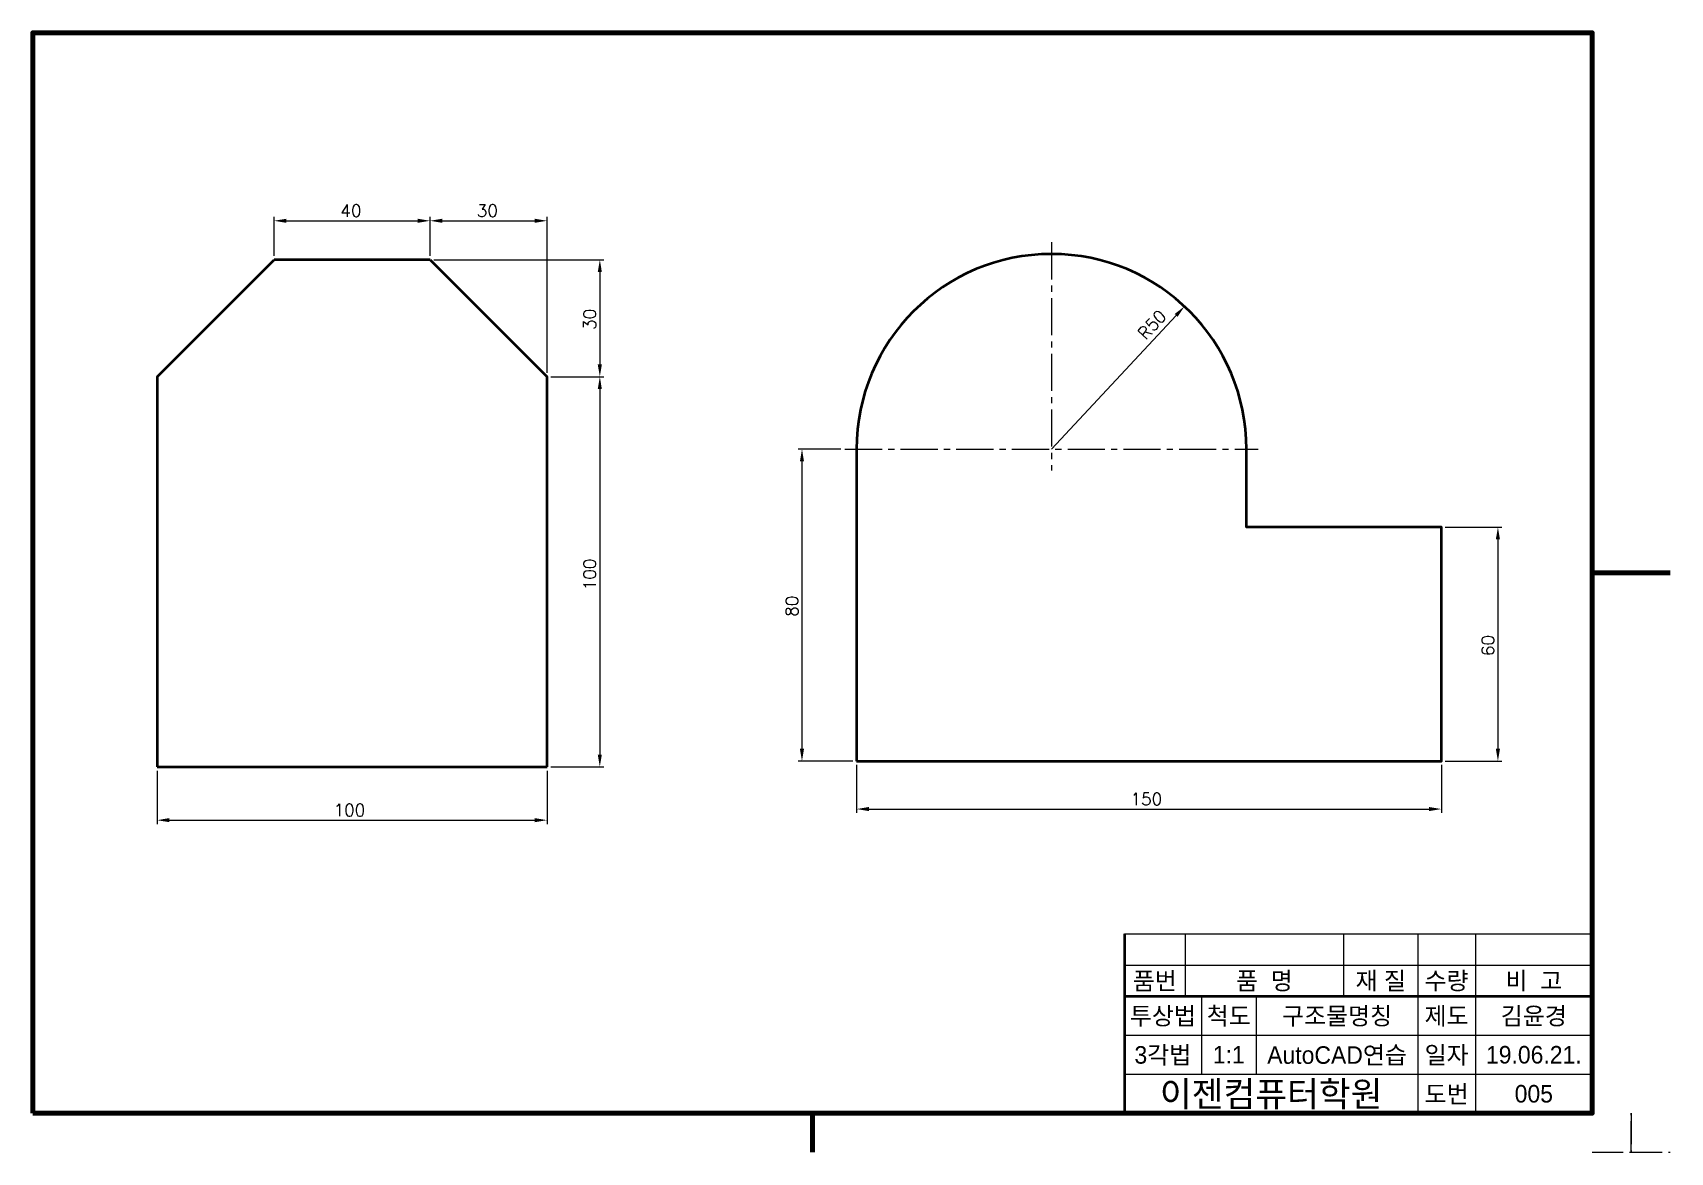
# Model space of a CAD drawing. Header units: millimetres. Extents: x 0 to 4210, y 0 to 2980.
# Drawn here: x 1690 to 2110, y 0 to 287 of the extents above; entities that cross this region are included whole.
import ezdxf
from ezdxf.enums import TextEntityAlignment as Align

# ---------------------------------------------------------------- set-up
doc = ezdxf.new("R2010")
doc.units = ezdxf.units.MM
doc.linetypes.add('CENTER2', pattern=[28.575, 19.05, -3.175, 3.175, -3.175])
doc.linetypes.add('PHANTOM2', pattern=[31.75, 15.875, -3.175, 3.175, -3.175, 3.175, -3.175])
for name, color, linetype, lineweight in [('가는선', 1, 'Continuous', 13), ('구분선', 1, 'PHANTOM2', 13), ('문자', 2, 'Continuous', 20), ('외곽선', 4, 'Continuous', 70), ('외형선', 3, 'Continuous', 40), ('중심선', 1, 'CENTER2', 13), ('치수선', 1, 'Continuous', 13)]:
    doc.layers.add(name, color=color, linetype=linetype, lineweight=lineweight)
doc.styles.get("Standard").update_dxf_attribs({"font": 'romans.shx'})
doc.styles.add('한글', font='')
doc.styles.get('한글').set_extended_font_data('Gulim')

msp = doc.modelspace()

# ---------------------------------------------------------------- texts
at = {"layer": '문자', "ltscale": 0.5}
for s, p in [('40', (1768.91, 239.8)), ('30', (1803.91, 239.8)), ('100', (1767.18, 86.13)), ('150', (1971.57, 88.98))]:
    msp.add_text(s, height=3.15, dxfattribs=at).set_placement(p)
for s, rotation, p in [('30', 90, (1834.45, 210.81)), ('R50', 46.9825, (1975.44, 208.08)), ('100', 90, (1834.45, 144.09)), ('80', 90, (1886.3, 137.28)), ('60', 90, (2064.8, 127.21))]:
    msp.add_text(s, height=3.15, rotation=rotation, dxfattribs=at).set_placement(p)
at = {"layer": '문자', "ltscale": 0.5, "style": '한글'}
for s, height, p in [('품번', 4.5, (1977.79, 44)), ('품  명', 4.5, (2005.9, 44)), ('재 질', 4.5, (2035.75, 44)), ('수량', 4.5, (2052.64, 44)), ('비  고', 4.5, (2075.01, 44)), ('투상법', 4.5, (1979.86, 35)), ('척도', 4.5, (1996.76, 35)), ('구조물명칭', 4.5, (2024.54, 35)), ('제도', 4.5, (2052.64, 35)), ('김윤경', 4.5, (2075.01, 35)), ('3각법', 4.5, (1979.86, 25)), ('1:1', 4.5, (1996.76, 25)), ('AutoCAD연습', 4.5, (2024.54, 25)), ('일자', 4.5, (2052.64, 25)), ('19.06.21.', 4.5, (2075.01, 25)), ('이젠컴퓨터학원', 6.5, (2007.64, 15)), ('도번', 4.5, (2052.64, 15)), ('005', 4.5, (2075.01, 15))]:
    msp.add_text(s, height=height, dxfattribs=at).set_placement(p, align=Align.MIDDLE)

# ---------------------------------------------------------------- linework, layer by layer
at = {"layer": '가는선', "ltscale": 0.5}
for p, q in [((1970, 56), (2090, 56)), ((1985.58, 56), (1985.58, 40)), ((2026.22, 56), (2026.22, 40)), ((2045.27, 56), (2045.27, 10)), ((2060.01, 56), (2060.01, 10)), ((1970, 48), (2090, 48)), ((1989.73, 40), (1989.73, 20)), ((2003.8, 40), (2003.8, 20)), ((1970, 30), (2090, 30)), ((1970, 20), (2090, 20))]:
    msp.add_line(p, q, dxfattribs=at)
at = {"layer": '구분선', "ltscale": 0.5}
for points in [[(2090, 0), (2100, 0), (2100, 10)], [(2100, 10), (2100, 0), (2110, 0)], [(2100, 10), (2100, 0), (2110, 0)]]:
    msp.add_lwpolyline(points, dxfattribs=at)
at = {"layer": '외곽선', "ltscale": 0.5}
for p, q in [((2090, 148.5), (2100, 148.5)), ((2110, 148.5), (2100, 148.5)), ((2110, 148.5), (2100, 148.5)), ((2090, 10), (2090, 56)), ((1890, 10), (1890, 0))]:
    msp.add_line(p, q, dxfattribs=at)
msp.add_lwpolyline([(1690, 10), (2090, 10), (2090, 287), (1690, 287)], close=True, dxfattribs=at)
at = {"layer": '외형선', "ltscale": 0.5}
for p, q in [((1721.91, 198.81), (1751.91, 228.81)), ((1791.91, 228.81), (1751.91, 228.81)), ((1791.91, 228.81), (1821.91, 198.81)), ((1721.91, 198.81), (1721.91, 98.81)), ((1821.91, 98.81), (1821.91, 198.81)), ((1721.91, 98.81), (1821.91, 98.81)), ((1970, 56), (1970, 48)), ((1970, 48), (1970, 40)), ((1970, 40), (2090, 40)), ((1970, 40), (1970, 20)), ((1970, 20), (1970, 10))]:
    msp.add_line(p, q, dxfattribs=at)
msp.add_lwpolyline([(1901.3, 100.28), (2051.3, 100.28), (2051.3, 160.28), (2001.3, 160.28), (2001.3, 180.28, 1), (1901.3, 180.28), (1901.3, 100.28)], format="xyb", dxfattribs=at)
at = {"layer": '중심선', "ltscale": 0.5}
for p, q in [((1951.3, 233.28), (1951.3, 174.8)), ((1898.3, 180.28), (2004.3, 180.28))]:
    msp.add_line(p, q, dxfattribs=at)
at = {"layer": '치수선', "ltscale": 0.5}
for p, q in [((1751.91, 229.81), (1751.91, 239.8)), ((1791.91, 229.81), (1791.91, 239.8)), ((1821.91, 199.81), (1821.91, 239.8)), ((1755.06, 238.8), (1788.76, 238.8)), ((1795.06, 238.8), (1818.76, 238.8)), ((1792.91, 228.81), (1836.45, 228.81)), ((1835.45, 225.66), (1835.45, 201.96)), ((1951.3, 180.28), (1983.26, 214.54)), ((1822.91, 198.81), (1836.45, 198.81)), ((1835.45, 195.66), (1835.45, 101.96)), ((1897.3, 180.28), (1886.3, 180.28)), ((1887.3, 177.13), (1887.3, 103.43)), ((2052.3, 160.28), (2066.8, 160.28)), ((2065.8, 157.13), (2065.8, 103.43)), ((1721.91, 97.81), (1721.91, 84.13)), ((1821.91, 97.81), (1821.91, 84.13)), ((1822.91, 98.81), (1836.45, 98.81)), ((1900.3, 100.28), (1886.3, 100.28)), ((1901.3, 99.28), (1901.3, 86.98)), ((2051.3, 99.28), (2051.3, 86.98)), ((2052.3, 100.28), (2066.8, 100.28)), ((1725.06, 85.13), (1818.76, 85.13)), ((1904.45, 87.98), (2048.15, 87.98))]:
    msp.add_line(p, q, dxfattribs=at)
for points in [[(1755.06, 239.32), (1755.06, 238.27), (1751.91, 238.8)], [(1788.76, 239.32), (1788.76, 238.27), (1791.91, 238.8)], [(1795.06, 239.32), (1795.06, 238.27), (1791.91, 238.8)], [(1818.76, 239.32), (1818.76, 238.27), (1821.91, 238.8)], [(1834.92, 225.66), (1835.97, 225.66), (1835.45, 228.81)], [(1982.88, 214.9), (1983.65, 214.18), (1985.41, 216.84)], [(1834.92, 201.96), (1835.97, 201.96), (1835.45, 198.81)], [(1834.92, 195.66), (1835.97, 195.66), (1835.45, 198.81)], [(1886.77, 177.13), (1887.82, 177.13), (1887.3, 180.28)], [(2065.27, 157.13), (2066.32, 157.13), (2065.8, 160.28)], [(1834.92, 101.96), (1835.97, 101.96), (1835.45, 98.81)], [(1886.77, 103.43), (1887.82, 103.43), (1887.3, 100.28)], [(2065.27, 103.43), (2066.32, 103.43), (2065.8, 100.28)], [(1904.45, 88.51), (1904.45, 87.46), (1901.3, 87.98)], [(2048.15, 88.51), (2048.15, 87.46), (2051.3, 87.98)], [(1725.06, 85.66), (1725.06, 84.61), (1721.91, 85.13)], [(1818.76, 85.66), (1818.76, 84.61), (1821.91, 85.13)]]:
    msp.add_solid(points, dxfattribs=at)

msp.set_redraw_order([(e.dxf.handle, doc.entitydb.next_handle()) for e in msp.query("TEXT MTEXT ATTDEF DIMENSION ARC_DIMENSION")])  # texts and dimensions are drawn at this point

doc.saveas('drawing.dxf')
